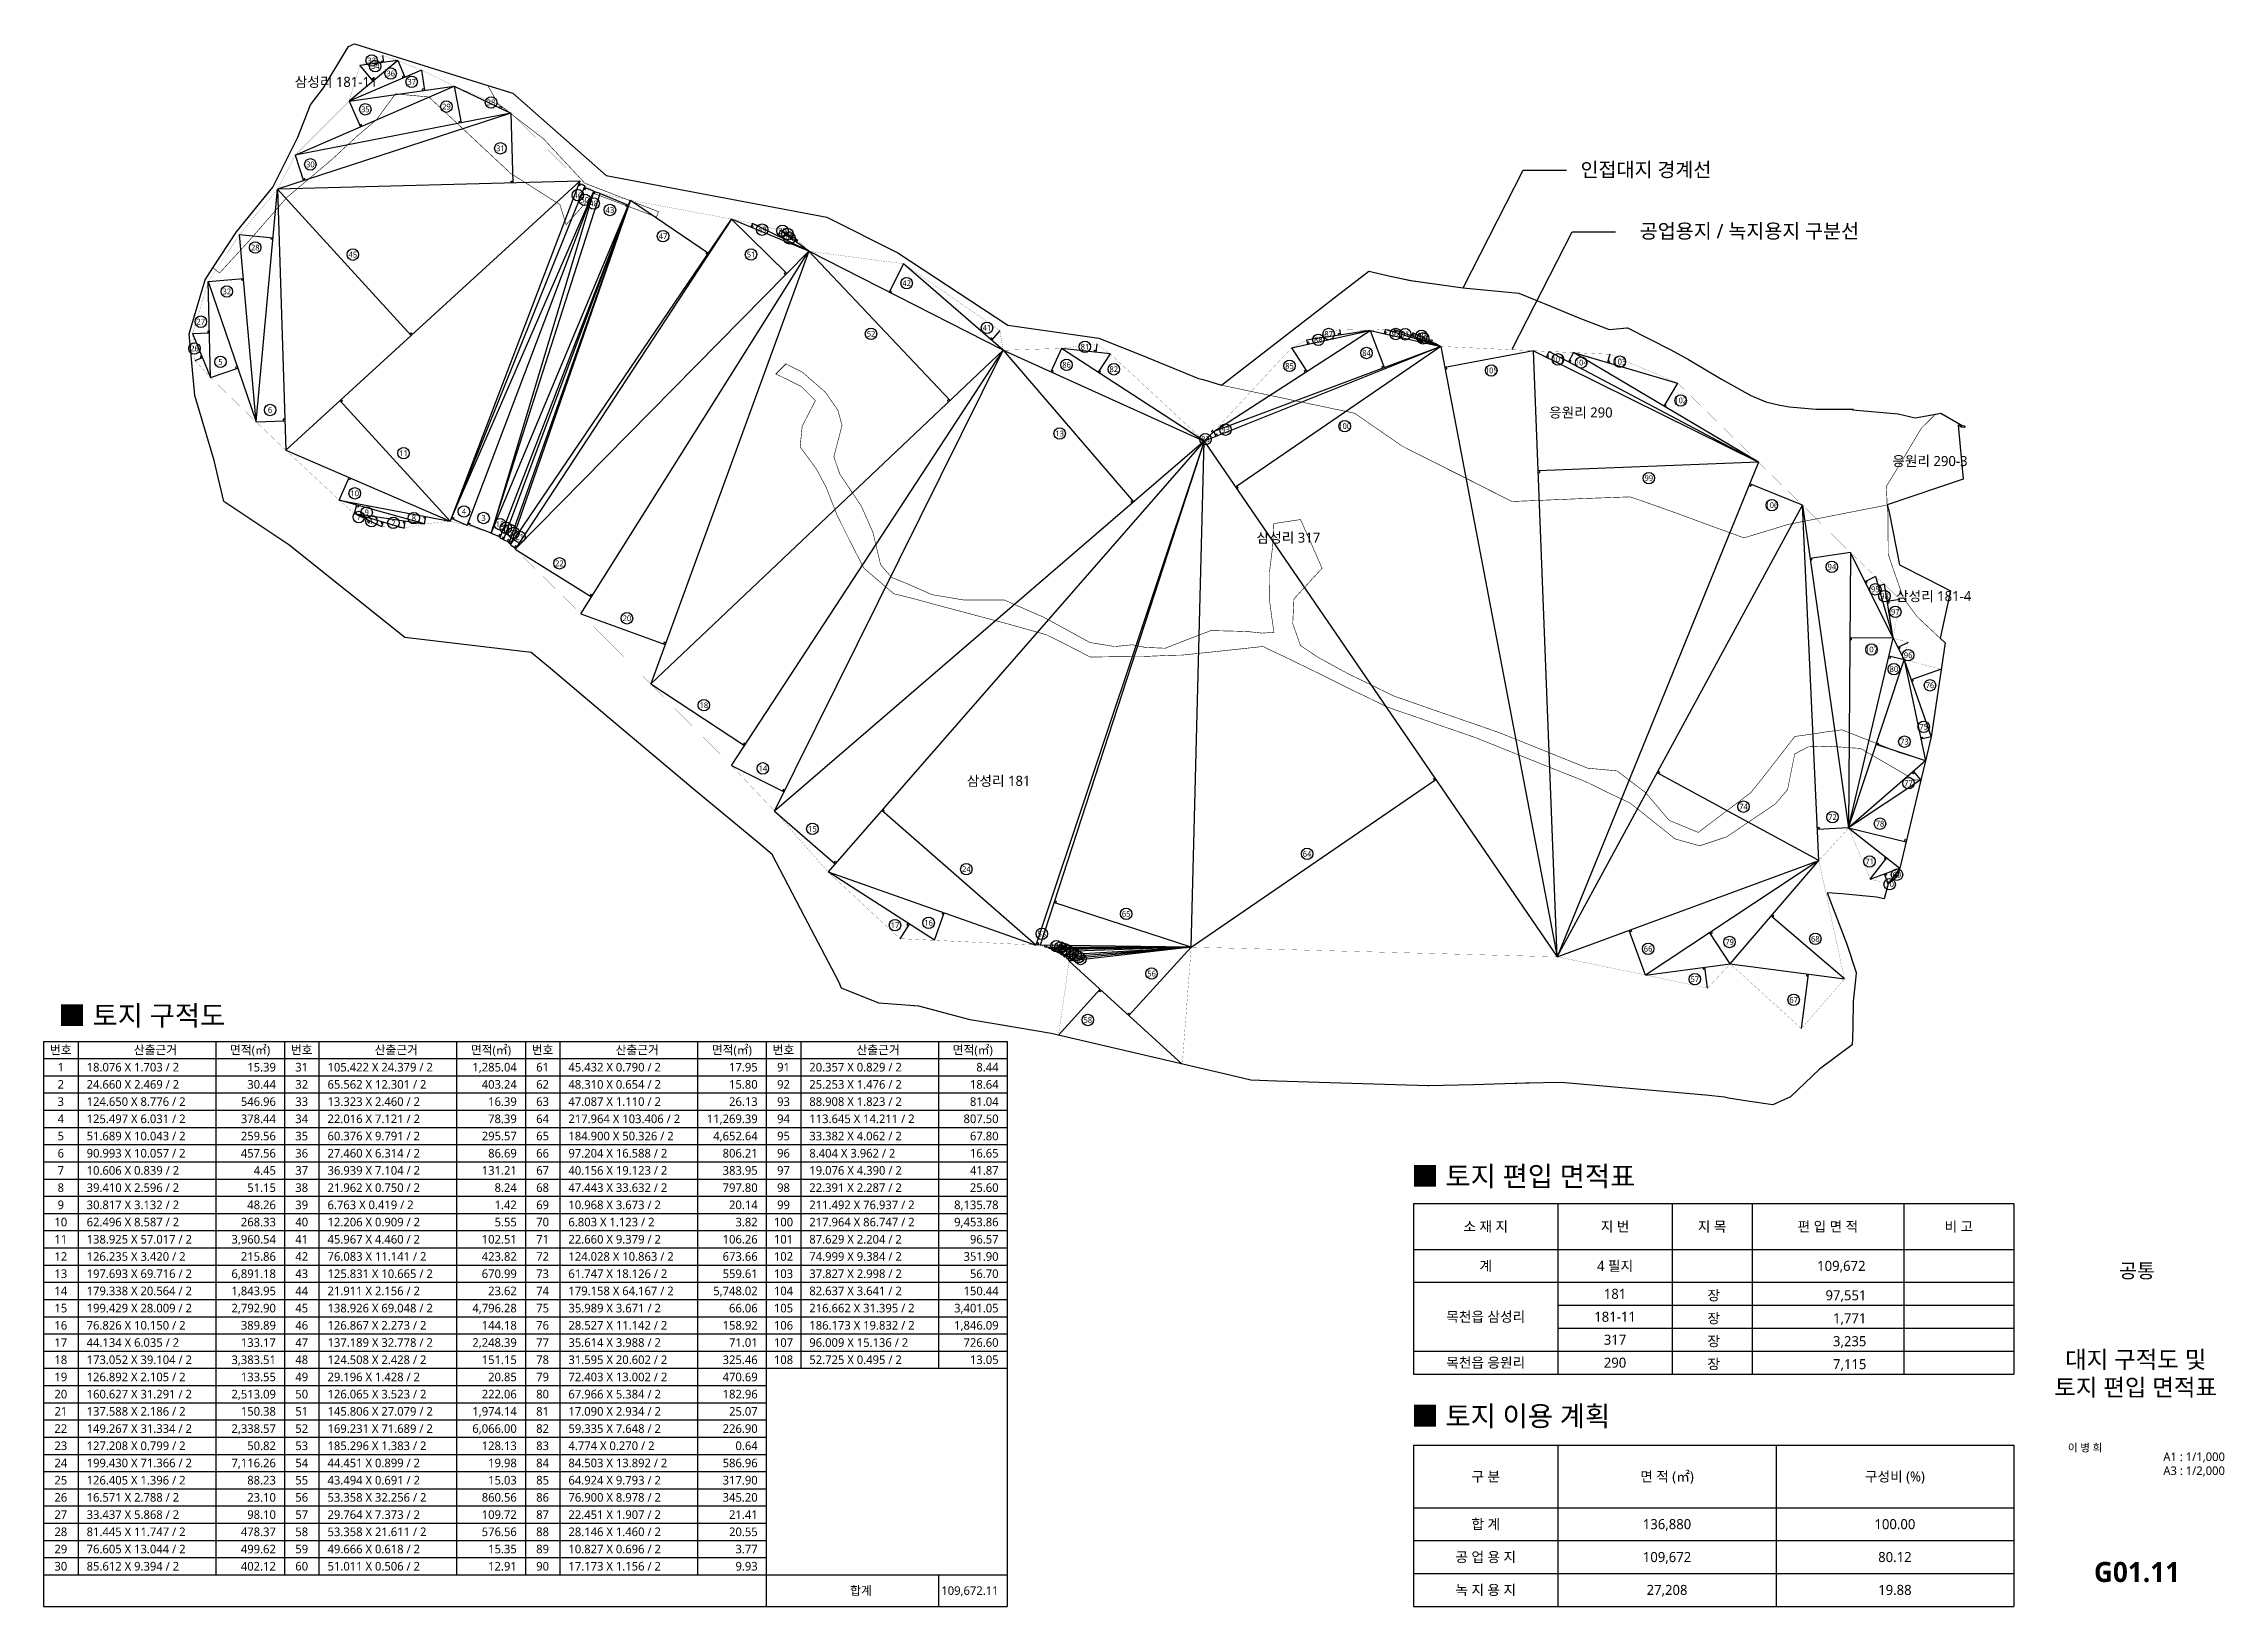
# Model space of a CAD drawing. Header units: millimetres. Extents: x 46500 to 806943, y 35288 to 580170.
import ezdxf
from ezdxf.enums import TextEntityAlignment as Align

# ---------------------------------------------------------------- set-up
doc = ezdxf.new("R2010")
doc.units = ezdxf.units.MM
doc.header["$LTSCALE"] = 1000
for name, color, linetype in [('AREA', 30, 'Continuous'), ('SYM-LEAD', 6, 'Continuous'), ('Symbol', 8, 'Continuous'), ('Table', 3, 'Continuous'), ('TEXT', 3, 'Continuous'), ('XR-SHEET$0$TITLE', 7, 'Continuous'), ('XR-SHEET$1$SHT', 5, 'Continuous'), ('XR-SHEET$1$TEXT', 3, 'Continuous')]:
    doc.layers.add(name, color=color, linetype=linetype)
doc.styles.add('XR-SHEET$0$굴림체(옥산)', font='GulimChe.ttf')
doc.styles.add('XR-SHEET$0$맑은고딕B', font='malgunbd.ttf')
doc.styles.add('XR-SHEET$1$맑은고딕B', font='malgunbd.ttf')
doc.styles.add('스타일1', font='malgun.ttf')
doc.styles.add('스타일2', font='malgunbd.ttf')

msp = doc.modelspace()

# ---------------------------------------------------------------- texts
at = {"layer": 'TEXT', "style": '스타일1'}
for s, height, p in [('33', 2000, (160903, 574284)), ('34', 2000, (162113, 572324)), ('36', 2000, (167532, 569761)), ('37', 2000, (174852, 566850)), ('35', 2000, (158678, 557249)), ('29', 2000, (186947, 558209)), ('38', 2000, (202525, 559660)), ('31', 2000, (205778, 543662)), ('30', 2000, (139522, 538062)), ('46', 2000, (232796, 527297)), ('50', 2000, (235195, 525688)), ('48', 2000, (238296, 524431)), ('43', 2000, (243981, 522166)), ('28', 2000, (120292, 509067)), ('47', 2000, (262501, 513049)), ('49', 2000, (297073, 515307)), ('39', 2000, (304155, 514911)), ('40', 2000, (305927, 513797)), ('44', 2000, (306592, 512298)), ('45', 2000, (154323, 506609)), ('51', 2000, (293176, 506654)), ('32', 2000, (110387, 493766)), ('42', 2000, (347437, 496634)), ('27', 2000, (101300, 483205)), ('52', 2000, (335028, 478998)), ('41', 2000, (375456, 481095)), ('87', 2000, (494586, 478912)), ('92', 2000, (517997, 478931)), ('91', 2000, (521271, 478830)), ('89', 2000, (526986, 478248)), ('26', 2000, (99088, 473880)), ('81', 2000, (409608, 474473)), ('88', 2000, (490991, 476916)), ('84', 2000, (507803, 472291)), ('90', 2000, (527558, 477420)), ('5', 2000, (108150, 469187)), ('86', 2000, (403211, 468181)), ('82', 2000, (419667, 466625)), ('85', 2000, (480934, 467804)), ('105', 2000, (551305, 466221)), ('101', 2000, (574550, 470074)), ('104', 2000, (582676, 468962)), ('103', 2000, (596114, 469290)), ('102', 2000, (617347, 455754)), ('6', 2000, (125476, 452440)), ('13', 2000, (400805, 444222)), ('83', 2000, (451628, 442234)), ('93', 2000, (458651, 445574)), ('100', 2000, (500201, 446782)), ('11', 2000, (172026, 437373)), ('99', 2000, (606228, 428685)), ('10', 2000, (154985, 423369)), ('106', 2000, (649125, 419240)), ('7', 2000, (156414, 415098)), ('9', 2000, (159162, 416718)), ('1', 2000, (160864, 413667)), ('2', 2000, (168469, 413052)), ('8', 2000, (175602, 414741)), ('4', 2000, (193072, 417013)), ('3', 2000, (199926, 414764)), ('12', 2000, (205653, 412585)), ('25', 2000, (207696, 411314)), ('19', 2000, (209219, 410581)), ('23', 2000, (210396, 409630)), ('21', 2000, (212468, 408194)), ('22', 2000, (226359, 398953)), ('94', 2000, (670064, 397750)), ('95', 2000, (685223, 389888)), ('98', 2000, (688419, 387531)), ('20', 2000, (249906, 379804)), ('97', 2000, (692197, 382066)), ('107', 2000, (683878, 368913)), ('96', 2000, (696653, 366943)), ('80', 2000, (691698, 362072)), ('76', 2000, (704279, 356435)), ('18', 2000, (276746, 349532)), ('75', 2000, (702081, 341972)), ('73', 2000, (695362, 336785)), ('14', 2000, (297302, 327463)), ('77', 2000, (696785, 322315)), ('74', 2000, (639271, 314135)), ('15', 2000, (314578, 306385)), ('72', 2000, (670293, 310452)), ('78', 2000, (686853, 308192)), ('64', 2000, (487072, 297673)), ('24', 2000, (368260, 292330)), ('71', 2000, (683219, 295011)), ('69', 2000, (692768, 290397)), ('70', 2000, (690229, 287070)), ('17', 2000, (343388, 272791)), ('16', 2000, (355102, 273637)), ('65', 2000, (423982, 276753)), ('53', 2000, (394560, 269799)), ('108', 2000, (399664, 265470)), ('79', 2000, (634400, 266950)), ('68', 2000, (664302, 268040)), ('60', 2000, (401019, 265006)), ('59', 2000, (402378, 264495)), ('62', 2000, (403600, 263936)), ('63', 2000, (405297, 263168)), ('61', 2000, (406322, 262375)), ('54', 2000, (407347, 261679)), ('55', 2000, (408045, 261031)), ('66', 2000, (606027, 264584)), ('56', 2000, (432857, 255927)), ('57', 2000, (622278, 253968)), ('67', 2000, (656735, 246750)), ('58', 2000, (410615, 239753)), ('번호', 3000, (52500, 229288)), ('산출근거', 3000, (85500, 229288)), ('면적(㎡)', 3000, (118500, 229288)), ('번호', 3000, (136500, 229288)), ('산출근거', 3000, (169500, 229288)), ('면적(㎡)', 3000, (202500, 229288)), ('번호', 3000, (220500, 229288)), ('산출근거', 3000, (253500, 229288)), ('면적(㎡)', 3000, (286500, 229288)), ('번호', 3000, (304500, 229288)), ('산출근거', 3000, (337500, 229288)), ('면적(㎡)', 3000, (370500, 229288)), ('1', 3000, (52500, 223288)), ('31', 3000, (136500, 223288)), ('61', 3000, (220500, 223288)), ('91', 3000, (304500, 223288)), ('2', 3000, (52500, 217288)), ('32', 3000, (136500, 217288)), ('62', 3000, (220500, 217288)), ('92', 3000, (304500, 217288)), ('4', 3000, (52500, 205288)), ('3', 3000, (52500, 211288)), ('33', 3000, (136500, 211288)), ('34', 3000, (136500, 205288)), ('63', 3000, (220500, 211288)), ('64', 3000, (220500, 205288)), ('93', 3000, (304500, 211288)), ('94', 3000, (304500, 205288)), ('5', 3000, (52500, 199288)), ('35', 3000, (136500, 199288)), ('65', 3000, (220500, 199288)), ('95', 3000, (304500, 199288)), ('6', 3000, (52500, 193288)), ('36', 3000, (136500, 193288)), ('66', 3000, (220500, 193288)), ('96', 3000, (304500, 193288)), ('7', 3000, (52500, 187288)), ('8', 3000, (52500, 181288)), ('37', 3000, (136500, 187288)), ('38', 3000, (136500, 181288)), ('67', 3000, (220500, 187288)), ('68', 3000, (220500, 181288)), ('97', 3000, (304500, 187288)), ('98', 3000, (304500, 181288)), ('9', 3000, (52500, 175288)), ('39', 3000, (136500, 175288)), ('69', 3000, (220500, 175288)), ('99', 3000, (304500, 175288)), ('10', 3000, (52500, 169288)), ('40', 3000, (136500, 169288)), ('70', 3000, (220500, 169288)), ('100', 3000, (304500, 169288)), ('11', 3000, (52500, 163288)), ('41', 3000, (136500, 163288)), ('71', 3000, (220500, 163288)), ('101', 3000, (304500, 163288)), ('12', 3000, (52500, 157288)), ('13', 3000, (52500, 151288)), ('42', 3000, (136500, 157288)), ('43', 3000, (136500, 151288)), ('72', 3000, (220500, 157288)), ('73', 3000, (220500, 151288)), ('102', 3000, (304500, 157288)), ('103', 3000, (304500, 151288)), ('공통', 5000, (776500, 152288)), ('14', 3000, (52500, 145288)), ('44', 3000, (136500, 145288)), ('74', 3000, (220500, 145288)), ('104', 3000, (304500, 145288)), ('15', 3000, (52500, 139288)), ('45', 3000, (136500, 139288)), ('75', 3000, (220500, 139288)), ('105', 3000, (304500, 139288)), ('16', 3000, (52500, 133288)), ('46', 3000, (136500, 133288)), ('76', 3000, (220500, 133288)), ('106', 3000, (304500, 133288)), ('17', 3000, (52500, 127288)), ('18', 3000, (52500, 121288)), ('47', 3000, (136500, 127288)), ('48', 3000, (136500, 121288)), ('77', 3000, (220500, 127288)), ('78', 3000, (220500, 121288)), ('107', 3000, (304500, 127288)), ('108', 3000, (304500, 121288)), ('19', 3000, (52500, 115288)), ('49', 3000, (136500, 115288)), ('79', 3000, (220500, 115288)), ('20', 3000, (52500, 109288)), ('50', 3000, (136500, 109288)), ('80', 3000, (220500, 109288)), ('21', 3000, (52500, 103288)), ('51', 3000, (136500, 103288)), ('81', 3000, (220500, 103288)), ('22', 3000, (52500, 97288)), ('23', 3000, (52500, 91288)), ('52', 3000, (136500, 97288)), ('53', 3000, (136500, 91288)), ('82', 3000, (220500, 97288)), ('83', 3000, (220500, 91288)), ('24', 3000, (52500, 85288)), ('54', 3000, (136500, 85288)), ('84', 3000, (220500, 85288)), ('25', 3000, (52500, 79288)), ('55', 3000, (136500, 79288)), ('85', 3000, (220500, 79288)), ('26', 3000, (52500, 73288)), ('27', 3000, (52500, 67288)), ('56', 3000, (136500, 73288)), ('57', 3000, (136500, 67288)), ('86', 3000, (220500, 73288)), ('87', 3000, (220500, 67288)), ('28', 3000, (52500, 61288)), ('58', 3000, (136500, 61288)), ('88', 3000, (220500, 61288)), ('29', 3000, (52500, 55288)), ('59', 3000, (136500, 55288)), ('89', 3000, (220500, 55288)), ('30', 3000, (52500, 49288)), ('60', 3000, (136500, 49288)), ('90', 3000, (220500, 49288)), ('합계', 3000, (331500, 40788))]:
    msp.add_text(s, height=height, dxfattribs=at).set_placement(p, align=Align.MIDDLE_CENTER)
at = {"layer": 'TEXT', "color": 3, "style": '스타일1'}
for s, height, p in [('삼성리 181-11', 3500, (148484, 566832)), ('인접대지 경계선', 5000, (605241, 536227)), ('공업용지 / 녹지용지 구분선', 5000, (641326, 514810)), ('응원리 290', 3500, (582536, 451563)), ('응원리 290-3', 3500, (704263, 434628)), ('삼성리 317', 3500, (480555, 407917)), ('삼성리 181-4', 3500, (705543, 387525)), ('삼성리 181', 3500, (379522, 323124)), ('소 재 지', 3500, (549375, 167744)), ('지 번', 3500, (594467, 167744)), ('지 목', 3500, (628295, 167744)), ('편 입 면 적', 3500, (668694, 167744)), ('비 고', 3500, (714330, 167744)), ('계', 3500, (549375, 154009)), ('4 필지', 3500, (594467, 154009)), ('109,672', 3500, (673374, 154009)), ('181', 3500, (594467, 144266)), ('목천읍 삼성리', 3500, (549375, 136275)), ('181-11', 3500, (594467, 136266)), ('317', 3500, (594467, 128266)), ('목천읍 응원리', 3500, (549375, 120275)), ('290', 3500, (594467, 120266)), ('구 분', 3500, (549375, 80569)), ('면 적 (㎡)', 3500, (612588, 80569)), ('구성비 (%%%)', 3500, (692052, 80569)), ('합 계', 3500, (549375, 63961)), ('136,880', 3500, (612588, 63961)), ('100.00', 3500, (692052, 63961)), ('공 업 용 지', 3500, (549375, 52492)), ('109,672', 3500, (612588, 52492)), ('80.12', 3500, (692052, 52492)), ('녹 지 용 지', 3500, (549375, 41023)), ('27,208', 3500, (612588, 41023)), ('19.88', 3500, (692052, 41023))]:
    msp.add_text(s, height=height, dxfattribs=at).set_placement(p, align=Align.MIDDLE_CENTER)
at = {"layer": 'TEXT', "style": '스타일2'}
for s, p in [('■ 토지 구적도', (51642, 237795)), ('■ 토지 편입 면적표', (523387, 181763)), ('■ 토지 이용 계획', (523387, 98134))]:
    msp.add_text(s, height=7000, dxfattribs=at).set_placement(p)
at = {"layer": 'TEXT', "style": '스타일1'}
for s, p in [('18.076 X 1.703 / 2', (61500, 223288)), ('105.422 X 24.379 / 2', (145500, 223288)), ('45.432 X 0.790 / 2', (229500, 223288)), ('20.357 X 0.829 / 2', (313500, 223288)), ('24.660 X 2.469 / 2', (61500, 217288)), ('65.562 X 12.301 / 2', (145500, 217288)), ('48.310 X 0.654 / 2', (229500, 217288)), ('25.253 X 1.476 / 2', (313500, 217288)), ('124.650 X 8.776 / 2', (61500, 211288)), ('125.497 X 6.031 / 2', (61500, 205288)), ('22.016 X 7.121 / 2', (145500, 205288)), ('13.323 X 2.460 / 2', (145500, 211288)), ('47.087 X 1.110 / 2', (229500, 211288)), ('217.964 X 103.406 / 2', (229500, 205288)), ('88.908 X 1.823 / 2', (313500, 211288)), ('113.645 X 14.211 / 2', (313500, 205288)), ('51.689 X 10.043 / 2', (61500, 199288)), ('60.376 X 9.791 / 2', (145500, 199288)), ('184.900 X 50.326 / 2', (229500, 199288)), ('33.382 X 4.062 / 2', (313500, 199288)), ('90.993 X 10.057 / 2', (61500, 193288)), ('27.460 X 6.314 / 2', (145500, 193288)), ('97.204 X 16.588 / 2', (229500, 193288)), ('8.404 X 3.962 / 2', (313500, 193288)), ('39.410 X 2.596 / 2', (61500, 181288)), ('10.606 X 0.839 / 2', (61500, 187288)), ('36.939 X 7.104 / 2', (145500, 187288)), ('21.962 X 0.750 / 2', (145500, 181288)), ('40.156 X 19.123 / 2', (229500, 187288)), ('47.443 X 33.632 / 2', (229500, 181288)), ('22.391 X 2.287 / 2', (313500, 181288)), ('19.076 X 4.390 / 2', (313500, 187288)), ('30.817 X 3.132 / 2', (61500, 175288)), ('6.763 X 0.419 / 2', (145500, 175288)), ('10.968 X 3.673 / 2', (229500, 175288)), ('211.492 X 76.937 / 2', (313500, 175288)), ('62.496 X 8.587 / 2', (61500, 169288)), ('12.206 X 0.909 / 2', (145500, 169288)), ('6.803 X 1.123 / 2', (229500, 169288)), ('217.964 X 86.747 / 2', (313500, 169288)), ('138.925 X 57.017 / 2', (61500, 163288)), ('45.967 X 4.460 / 2', (145500, 163288)), ('22.660 X 9.379 / 2', (229500, 163288)), ('87.629 X 2.204 / 2', (313500, 163288)), ('126.235 X 3.420 / 2', (61500, 157288)), ('197.693 X 69.716 / 2', (61500, 151288)), ('76.083 X 11.141 / 2', (145500, 157288)), ('125.831 X 10.665 / 2', (145500, 151288)), ('61.747 X 18.126 / 2', (229500, 151288)), ('124.028 X 10.863 / 2', (229500, 157288)), ('74.999 X 9.384 / 2', (313500, 157288)), ('37.827 X 2.998 / 2', (313500, 151288)), ('179.338 X 20.564 / 2', (61500, 145288)), ('21.911 X 2.156 / 2', (145500, 145288)), ('179.158 X 64.167 / 2', (229500, 145288)), ('82.637 X 3.641 / 2', (313500, 145288)), ('199.429 X 28.009 / 2', (61500, 139288)), ('138.926 X 69.048 / 2', (145500, 139288)), ('35.989 X 3.671 / 2', (229500, 139288)), ('216.662 X 31.395 / 2', (313500, 139288)), ('76.826 X 10.150 / 2', (61500, 133288)), ('126.867 X 2.273 / 2', (145500, 133288)), ('28.527 X 11.142 / 2', (229500, 133288)), ('186.173 X 19.832 / 2', (313500, 133288)), ('44.134 X 6.035 / 2', (61500, 127288)), ('173.052 X 39.104 / 2', (61500, 121288)), ('137.189 X 32.778 / 2', (145500, 127288)), ('124.508 X 2.428 / 2', (145500, 121288)), ('35.614 X 3.988 / 2', (229500, 127288)), ('31.595 X 20.602 / 2', (229500, 121288)), ('96.009 X 15.136 / 2', (313500, 127288)), ('52.725 X 0.495 / 2', (313500, 121288)), ('126.892 X 2.105 / 2', (61500, 115288)), ('29.196 X 1.428 / 2', (145500, 115288)), ('72.403 X 13.002 / 2', (229500, 115288)), ('160.627 X 31.291 / 2', (61500, 109288)), ('126.065 X 3.523 / 2', (145500, 109288)), ('67.966 X 5.384 / 2', (229500, 109288)), ('137.588 X 2.186 / 2', (61500, 103288)), ('145.806 X 27.079 / 2', (145500, 103288)), ('17.090 X 2.934 / 2', (229500, 103288)), ('149.267 X 31.334 / 2', (61500, 97288)), ('127.208 X 0.799 / 2', (61500, 91288)), ('169.231 X 71.689 / 2', (145500, 97288)), ('185.296 X 1.383 / 2', (145500, 91288)), ('4.774 X 0.270 / 2', (229500, 91288)), ('59.335 X 7.648 / 2', (229500, 97288)), ('199.430 X 71.366 / 2', (61500, 85288)), ('44.451 X 0.899 / 2', (145500, 85288)), ('84.503 X 13.892 / 2', (229500, 85288)), ('126.405 X 1.396 / 2', (61500, 79288)), ('43.494 X 0.691 / 2', (145500, 79288)), ('64.924 X 9.793 / 2', (229500, 79288)), ('33.437 X 5.868 / 2', (61500, 67288)), ('16.571 X 2.788 / 2', (61500, 73288)), ('29.764 X 7.373 / 2', (145500, 67288)), ('53.358 X 32.256 / 2', (145500, 73288)), ('76.900 X 8.978 / 2', (229500, 73288)), ('22.451 X 1.907 / 2', (229500, 67288)), ('81.445 X 11.747 / 2', (61500, 61288)), ('53.358 X 21.611 / 2', (145500, 61288)), ('28.146 X 1.460 / 2', (229500, 61288)), ('76.605 X 13.044 / 2', (61500, 55288)), ('49.666 X 0.618 / 2', (145500, 55288)), ('10.827 X 0.696 / 2', (229500, 55288)), ('85.612 X 9.394 / 2', (61500, 49288)), ('51.011 X 0.506 / 2', (145500, 49288)), ('17.173 X 1.156 / 2', (229500, 49288))]:
    msp.add_text(s, height=3000, dxfattribs=at).set_placement(p, align=Align.MIDDLE_LEFT)
for s, p in [('15.39', (127500, 223288)), ('1,285.04', (211500, 223288)), ('17.95', (295500, 223288)), ('8.44', (379500, 223288)), ('30.44', (127500, 217288)), ('403.24', (211500, 217288)), ('15.80', (295500, 217288)), ('18.64', (379500, 217288)), ('378.44', (127500, 205288)), ('546.96', (127500, 211288)), ('78.39', (211500, 205288)), ('16.39', (211500, 211288)), ('11,269.39', (295500, 205288)), ('26.13', (295500, 211288)), ('807.50', (379500, 205288)), ('81.04', (379500, 211288)), ('259.56', (127500, 199288)), ('295.57', (211500, 199288)), ('4,652.64', (295500, 199288)), ('67.80', (379500, 199288)), ('457.56', (127500, 193288)), ('86.69', (211500, 193288)), ('806.21', (295500, 193288)), ('16.65', (379500, 193288)), ('51.15', (127500, 181288)), ('4.45', (127500, 187288)), ('131.21', (211500, 187288)), ('8.24', (211500, 181288)), ('797.80', (295500, 181288)), ('383.95', (295500, 187288)), ('41.87', (379500, 187288)), ('25.60', (379500, 181288)), ('48.26', (127500, 175288)), ('1.42', (211500, 175288)), ('20.14', (295500, 175288)), ('8,135.78', (379500, 175288)), ('268.33', (127500, 169288)), ('5.55', (211500, 169288)), ('3.82', (295500, 169288)), ('9,453.86', (379500, 169288)), ('3,960.54', (127500, 163288)), ('102.51', (211500, 163288)), ('106.26', (295500, 163288)), ('96.57', (379500, 163288)), ('6,891.18', (127500, 151288)), ('215.86', (127500, 157288)), ('423.82', (211500, 157288)), ('670.99', (211500, 151288)), ('673.66', (295500, 157288)), ('559.61', (295500, 151288)), ('351.90', (379500, 157288)), ('56.70', (379500, 151288)), ('1,843.95', (127500, 145288)), ('23.62', (211500, 145288)), ('5,748.02', (295500, 145288)), ('150.44', (379500, 145288)), ('2,792.90', (127500, 139288)), ('4,796.28', (211500, 139288)), ('66.06', (295500, 139288)), ('3,401.05', (379500, 139288)), ('389.89', (127500, 133288)), ('144.18', (211500, 133288)), ('158.92', (295500, 133288)), ('1,846.09', (379500, 133288)), ('3,383.51', (127500, 121288)), ('133.17', (127500, 127288)), ('2,248.39', (211500, 127288)), ('151.15', (211500, 121288)), ('325.46', (295500, 121288)), ('71.01', (295500, 127288)), ('726.60', (379500, 127288)), ('13.05', (379500, 121288)), ('133.55', (127500, 115288)), ('20.85', (211500, 115288)), ('470.69', (295500, 115288)), ('2,513.09', (127500, 109288)), ('222.06', (211500, 109288)), ('182.96', (295500, 109288)), ('150.38', (127500, 103288)), ('1,974.14', (211500, 103288)), ('25.07', (295500, 103288)), ('2,338.57', (127500, 97288)), ('50.82', (127500, 91288)), ('6,066.00', (211500, 97288)), ('128.13', (211500, 91288)), ('226.90', (295500, 97288)), ('0.64', (295500, 91288)), ('7,116.26', (127500, 85288)), ('19.98', (211500, 85288)), ('586.96', (295500, 85288)), ('88.23', (127500, 79288)), ('15.03', (211500, 79288)), ('317.90', (295500, 79288)), ('23.10', (127500, 73288)), ('98.10', (127500, 67288)), ('860.56', (211500, 73288)), ('109.72', (211500, 67288)), ('345.20', (295500, 73288)), ('21.41', (295500, 67288)), ('478.37', (127500, 61288)), ('576.56', (211500, 61288)), ('20.55', (295500, 61288)), ('499.62', (127500, 55288)), ('15.35', (211500, 55288)), ('3.77', (295500, 55288)), ('402.12', (127500, 49288)), ('12.91', (211500, 49288)), ('9.93', (295500, 49288)), ('109,672.11', (379500, 40788))]:
    msp.add_text(s, height=3000, dxfattribs=at).set_placement(p, align=Align.MIDDLE_RIGHT)
at = {"layer": 'TEXT', "color": 3, "style": '스타일1'}
for p in [(626679, 142007), (626679, 134007), (626679, 126007), (626679, 118007)]:
    msp.add_text('장', height=3500, dxfattribs=at).set_placement(p)
for s, p in [('97,551', (682114, 142007)), ('1,771', (682114, 134007)), ('3,235', (682114, 126007)), ('7,115', (682114, 118007))]:
    msp.add_text(s, height=3500, dxfattribs=at).set_placement(p, align=Align.RIGHT)

# ---------------------------------------------------------------- blocks, each defined once
blk = doc.blocks.new('2')
at = {"layer": 'AREA', "color": 1, "linetype": 'Continuous', "const_width": 200}
for points in [[(-554307, 224314), (-563077, 209960), (-567549, 203978), (-571949, 192711), (-580663, 175354), (-593413, 159676), (-601615, 147167), (-599252, 145397), (-589045, 156526), (-575889, 171662), (-560309, 184762), (-550886, 193482), (-544571, 198788), (-537954, 207843), (-526272, 206745), (-497787, 180116), (-480589, 169218), (-478432, 162213), (-468732, 173100), (-446939, 164908), (-446221, 166770), (-471943, 176693), (-486248, 192100), (-502139, 204355), (-505741, 210752), (-552278, 225250), (-554307, 224314)], [(-54106, -21530), (-60759, -30104), (-65343, -35822), (-83658, -49666), (-93813, -45453), (-102059, -35741), (-112021, -28204), (-122194, -27277), (-137266, -21203), (-153113, -14853), (-173845, -7672), (-189797, -2111), (-205789, 5681), (-210390, 8184), (-216229, 11370), (-222365, 15514), (-225058, 23136), (-224640, 31740), (-214834, 42428), (-218883, 51686), (-222347, 59413), (-231663, 58010), (-231974, 51314), (-232137, 49469), (-233146, 41276), (-233207, 31735), (-232412, 25679), (-231619, 20122), (-235525, 19806), (-240117, 20297), (-244326, 20481), (-253578, 20703), (-263085, 17075), (-269527, 14545), (-276473, 14848), (-281054, 15760), (-287155, 15138), (-295743, 16547), (-311919, 25371), (-316626, 27414), (-325604, 31358), (-339526, 31328), (-350917, 33244), (-354220, 34726), (-359944, 37227), (-364939, 39242), (-368761, 43646), (-371454, 54980), (-375435, 63999), (-381421, 72935), (-383007, 75278), (-385068, 81313), (-382217, 92249), (-383658, 97525), (-385496, 100174), (-387885, 103665), (-390085, 105611), (-395966, 110729), (-401796, 113707), (-405360, 110239), (-396401, 105809), (-391506, 100885), (-396130, 91924), (-396823, 84736), (-391195, 77091), (-387794, 70725), (-383804, 60616), (-379591, 52181), (-374643, 42510), (-366951, 35897), (-364183, 33563), (-356532, 31638), (-347169, 29088), (-339283, 26995), (-324724, 23116), (-320006, 21791), (-311045, 19279), (-306048, 16821), (-299548, 13499), (-295757, 11510), (-294281, 11494), (-285334, 11624), (-276735, 11685), (-267373, 12090), (-263783, 12146), (-252174, 13352), (-235321, 15169), (-233404, 14125), (-227589, 11427), (-218481, 6990), (-214381, 4984), (-210000, 2798), (-204274, -70), (-198523, -2805), (-192510, -5779), (-188515, -7230), (-182999, -9093), (-172502, -12762), (-161446, -16570), (-156860, -18407), (-133334, -27820), (-122887, -31969), (-114769, -35959), (-107426, -39419), (-91717, -51935), (-83163, -54345), (-73818, -51243), (-69551, -48376), (-60170, -42033), (-56744, -39709), (-52501, -34739), (-50568, -25065), (-50020, -22324), (-45286, -19838), (-38192, -19605), (-29436, -20242), (-27100, -20360), (-16123, -26755), (-8250, -31378), (-6032, -31406), (-4421, -24694), (-14244, -21624), (-15888, -20842), (-22480, -18257), (-33615, -13881), (-39116, -14627), (-43981, -15391), (-49976, -16209)], [(-5813, 91317), (-15365, 75374), (-18067, 70973), (-17767, 64553), (8695, 73505), (7026, 92332), (8176, 91615), (9286, 91502), (9186, 92085), (8430, 92163), (917, 96527), (-849, 96198), (-5813, 91317)], [(-17767, 64553), (-17461, 60993), (-17436, 47443), (-16408, 44299), (-12173, 32159), (-11329, 30980), (-7259, 25467), (693, 18021), (4292, 34540), (3879, 34788), (1360, 36112), (-11823, 42793), (-13429, 43571), (-17041, 62032), (-17767, 64553)], [(-49976, -16209), (-54106, -21530)], [(-50020, -22324), (-50568, -25065)], [(-6032, -31406), (-13418, -62177)]]:
    blk.add_lwpolyline(points, dxfattribs=at)
at = {"layer": 'AREA', "color": 1, "const_width": 200}
blk.add_lwpolyline([(-50020, -22324), (-45286, -19838), (-38192, -19605), (-29436, -20242), (-27100, -20360), (-16123, -26755), (-8250, -31378), (-6032, -31406), (-13418, -62177), (-14087, -64961), (-17401, -67578), (-18852, -72849), (-21449, -72235), (-33614, -71087), (-38641, -70697), (-31809, -88649), (-28562, -98493), (-28590, -98743), (-28830, -101056), (-29660, -108665), (-29796, -117460), (-29828, -121451), (-29999, -123786), (-41403, -132164), (-51505, -141906), (-57688, -144642), (-66431, -143395), (-73091, -142337), (-74485, -141968), (-81165, -141303), (-131505, -136817), (-143881, -137150), (-162074, -137644), (-177753, -138053), (-212078, -136924), (-230697, -136355), (-239675, -136080), (-248920, -133831), (-278336, -127012), (-309336, -119752), (-327065, -116798), (-337585, -114986), (-355436, -110294), (-369423, -109156), (-382367, -103993), (-383386, -101747), (-395302, -79028), (-406607, -57402), (-411248, -53471), (-433430, -35038), (-448130, -22716), (-463396, -9879), (-483932, 7439), (-490591, 13089), (-534717, 18338), (-575126, 50553), (-597795, 65715), (-601109, 80017), (-607909, 102705), (-609868, 124164), (-604332, 143022), (-601615, 147167), (-599252, 145397), (-589045, 156526), (-575889, 171662), (-560309, 184762), (-550886, 193482), (-544571, 198788), (-537954, 207843), (-526272, 206745), (-497787, 180116), (-480589, 169218), (-478432, 162213), (-468732, 173100), (-446939, 164908), (-446221, 166770), (-471943, 176693), (-486248, 192100), (-502139, 204355), (-505741, 210752), (-497045, 208043), (-464425, 179328), (-387510, 164812), (-362814, 152421), (-324392, 127155), (-292653, 122625), (-278074, 116809), (-257913, 108640), (-256295, 108291), (-249917, 106270), (-203461, 96474), (-186807, 84959), (-167003, 75040), (-148606, 65705), (-141716, 65991), (-123565, 66745), (-107437, 67331), (-103261, 65913), (-89833, 61139), (-81246, 57954), (-67692, 53032), (-52134, 57759), (-18157, 64413), (-17767, 64553), (-17461, 60993), (-17436, 47443), (-16408, 44299), (-12173, 32159), (-11329, 30980), (-7259, 25467), (693, 18021), (2427, 16388), (-2427, -16388), (-4421, -24694), (-14244, -21624), (-15888, -20842), (-22480, -18257), (-33615, -13881), (-39116, -14627), (-43981, -15391), (-49976, -16209), (-54106, -21530), (-60759, -30104), (-65343, -35822), (-83658, -49666), (-93813, -45453), (-102059, -35741), (-112021, -28204), (-122194, -27277), (-137266, -21203), (-153113, -14853), (-173845, -7672), (-189797, -2111), (-205789, 5681), (-210390, 8184), (-216229, 11370), (-222365, 15514), (-225058, 23136), (-224640, 31740), (-214834, 42428), (-218883, 51686), (-222347, 59413), (-231663, 58010), (-231974, 51314), (-232137, 49469), (-233146, 41276), (-233207, 31735), (-232412, 25679), (-231619, 20122), (-235525, 19806), (-240117, 20297), (-244326, 20481), (-253578, 20703), (-263085, 17075), (-269527, 14545), (-276473, 14848), (-281054, 15760), (-287155, 15138), (-295743, 16547), (-311919, 25371), (-316626, 27414), (-325604, 31358), (-339526, 31328), (-350917, 33244), (-354220, 34726), (-359944, 37227), (-364939, 39242), (-368761, 43646), (-371454, 54980), (-375435, 63999), (-381421, 72935), (-383007, 75278), (-385068, 81313), (-382217, 92249), (-383658, 97525), (-385496, 100174), (-387885, 103665), (-390085, 105611), (-395966, 110729), (-401685, 113650), (-405190, 110154), (-396401, 105809), (-391506, 100885), (-396130, 91924), (-396823, 84736), (-391195, 77091), (-387794, 70725), (-383804, 60616), (-379591, 52181), (-374643, 42510), (-366951, 35897), (-364183, 33563), (-356532, 31638), (-347169, 29088), (-339283, 26995), (-324724, 23116), (-320006, 21791), (-311045, 19279), (-306048, 16821), (-299548, 13499), (-295757, 11510), (-294281, 11494), (-285334, 11624), (-276735, 11685), (-267373, 12090), (-263783, 12146), (-252174, 13352), (-235321, 15169), (-233404, 14125), (-227589, 11427), (-218481, 6990), (-214381, 4984), (-210000, 2798), (-204274, -70), (-198523, -2805), (-192510, -5779), (-188515, -7230), (-182999, -9093), (-172502, -12762), (-161446, -16570), (-156860, -18407), (-133334, -27820), (-122887, -31969), (-114769, -35959), (-107426, -39419), (-91717, -51935), (-83163, -54345), (-73818, -51243), (-69551, -48376), (-60170, -42033), (-56744, -39709), (-52501, -34739), (-50568, -25065)], dxfattribs=at)
at = {"layer": 'AREA', "color": 1, "linetype": 'Continuous', "const_width": 200}
blk.add_lwpolyline([(-148606, 65705), (-123565, 66745), (-107437, 67331), (-103261, 65913), (-89833, 61139), (-81246, 57954), (-67692, 53032), (-52134, 57759), (-18157, 64413), (-17767, 64553), (-18067, 70973), (-15365, 75374), (-5813, 91317), (-849, 96198), (-7997, 94867), (-13891, 96293), (-29899, 97698), (-29655, 97948), (-30095, 97945), (-30100, 97941), (-42679, 97845), (-51861, 98663), (-55150, 99297), (-60075, 100489), (-65342, 102620), (-75579, 108362), (-87040, 115221), (-93242, 118625), (-108336, 126308), (-114737, 125657), (-125280, 129734), (-134826, 133740), (-146270, 138374), (-165606, 140218), (-183960, 142816), (-191517, 144416), (-198495, 146048), (-211694, 135898), (-214378, 133834), (-249917, 106270), (-203461, 96474), (-186807, 84959)], close=True, dxfattribs=at)
blk = doc.blocks.new('XR-SHEET$0$TITLE')
at = {"layer": 'XR-SHEET$0$TITLE', "true_color": 0x000000, "style": 'XR-SHEET$0$굴림체(옥산)'}
for tag, height, p in [('동명칭', 6, (776.77, -457.26)), ('SCALE-A1', 3, (797.5, -522)), ('SCALE-A3', 3, (797.5, -527)), ('DATA', 3, (797.5, -540))]:
    blk.add_attdef(tag, text='', height=height, dxfattribs=at).set_placement(p, align=Align.MIDDLE)
for tag, height, p in [('TITLE1', 6, (776.5, -479.4)), ('TITLE4', 6, (776.5, -484.39)), ('TITLE2', 6, (776.5, -489)), ('TITLE5', 6, (776.5, -493.99)), ('TITLE3', 6, (776.5, -498.7)), ('NAME-1', 3, (760.16, -517.5)), ('NAME-2', 3, (760.16, -526.5)), ('A0.00', 7, (776.5, -561))]:
    blk.add_attdef(tag, text='', height=height, dxfattribs=at).set_placement(p, align=Align.MIDDLE_CENTER)

# ---------------------------------------------------------------- linework, layer by layer
at = {"color": 1}
msp.add_lwpolyline([(152824, 579126), (154853, 580063), (201390, 565565), (210086, 562855), (242706, 534140), (319621, 519625), (344317, 507233), (382739, 481968), (414478, 477437), (429057, 471621), (449218, 463452), (450836, 463103), (457214, 461082), (492753, 488646), (495437, 490710), (508636, 500861), (515614, 499228), (523171, 497629), (541525, 495030), (560861, 493186), (572305, 488552), (581851, 484547), (592394, 480469), (598795, 481121), (613889, 473438), (620091, 470033), (631552, 463174), (641789, 457433), (647056, 455301), (651981, 454109), (655270, 453475), (664452, 452658), (677031, 452753), (677036, 452758), (677477, 452761), (677232, 452510), (693240, 451106), (699134, 449679), (706282, 451011), (708048, 451340), (715561, 446975), (716317, 446897), (716417, 446315), (715308, 446428), (714157, 447145), (715826, 428317), (689364, 419366), (690090, 416845), (693702, 398383), (695308, 397605), (708492, 390925), (711010, 389601), (711423, 389353), (707824, 372833), (709559, 371201), (704704, 338424), (702710, 330119), (701099, 323406), (693713, 292636), (693044, 289852), (689730, 287235), (688279, 281963), (685682, 282577), (673517, 283725), (668490, 284115), (675322, 266163), (678569, 256320), (678541, 256070), (678301, 253757), (677471, 246147), (677335, 237352), (677303, 233361), (677132, 231026), (665728, 222648), (655626, 212906), (649443, 210170), (640700, 211418), (634040, 212475), (632646, 212844), (625966, 213510), (575626, 217995), (563250, 217663), (545057, 217168), (529378, 216759), (495053, 217888), (476434, 218457), (467456, 218733), (458211, 220981), (428795, 227801), (397795, 235060), (380066, 238014), (369546, 239826), (351695, 244518), (337708, 245656), (324764, 250820), (323745, 253065), (311829, 275784), (300524, 297410), (295883, 301342), (273701, 319775), (259001, 332096), (243735, 344934), (223199, 362252), (216540, 367902), (172414, 373150), (132005, 405365), (109336, 420527), (106022, 434829), (99222, 457518), (97263, 478976), (102799, 497834), (105516, 501979), (113718, 514489), (126468, 530167), (135182, 547523), (139582, 558791), (144054, 564773)], close=True, dxfattribs=at)
at = {"color": 3, "const_width": 50}
msp.add_lwpolyline([(403394, 260923), (402353, 261744), (401319, 262474), (399608, 263525), (398381, 264154), (397018, 264761), (395661, 265270), (393950, 265786), (392514, 265853), (357191, 267521), (345126, 268091), (320045, 291351), (301396, 312579), (286313, 328449), (258196, 356893), (233838, 381413), (210966, 403906), (209362, 405446), (208703, 405984), (207740, 406563), (206888, 407164), (205641, 407813), (202616, 409471), (194244, 412143), (188318, 413640), (179289, 412717), (172249, 411252), (164469, 411736), (159847, 413002), (154888, 416287), (149610, 421014), (130951, 438433), (120577, 448282), (104686, 463781), (99299, 469649), (98460, 479138), (103908, 497210), (114811, 513590), (128067, 529381), (134261, 541285), (153057, 560142), (156761, 572498), (164708, 576025), (169970, 574236), (178308, 570933), (189624, 565376), (206299, 558282), (209449, 555954), (233450, 532211), (235281, 530631), (238319, 528743), (240606, 527915), (251179, 525555), (286338, 519005), (293655, 517504), (303486, 515040), (307761, 513167), (309412, 511782), (313289, 507778), (346401, 503413), (379937, 480152), (381085, 473243), (401412, 473918), (413747, 475485), (418395, 472010), (451177, 441607), (454400, 445120), (454598, 444937), (481633, 474088), (486928, 476760), (498393, 480467), (509111, 480199), (514261, 480539), (517567, 480396), (523989, 479316), (530737, 476814), (533729, 474588), (565975, 473091), (571454, 472837), (579991, 472441), (592695, 471851), (616298, 461830), (644508, 434201), (659818, 419207), (676531, 402715), (685249, 394374), (688406, 391691), (693720, 386367), (691472, 372863), (696633, 371407), (695235, 365349), (708206, 362058), (704708, 338441), (702717, 330149), (701109, 323447), (693734, 292724), (693067, 289945), (689674, 287266), (683473, 288852), (675903, 306707), (665557, 295310), (674452, 254049), (659445, 236746), (634644, 259321), (626726, 250837), (605135, 255420), (574324, 261764), (446672, 265161), (443556, 224379), (400383, 234454), (404097, 260297)], close=True, dxfattribs=at)
at = {"layer": 'AREA'}
for p, q in [((169970, 574236), (153057, 560142)), ((178308, 570933), (153057, 560142)), ((169970, 574236), (156761, 572498)), ((134261, 541285), (189624, 565376)), ((153057, 560142), (189624, 565376)), ((189624, 565376), (209449, 555954)), ((209449, 555954), (128067, 529381)), ((209449, 555954), (134261, 541285)), ((120577, 448282), (128067, 529381)), ((233450, 532211), (128067, 529381)), ((128067, 529381), (130951, 438433)), ((130951, 438433), (233450, 532211)), ((233450, 532211), (188318, 413640)), ((235281, 530631), (188318, 413640)), ((188318, 413640), (238319, 528743)), ((194244, 412143), (238319, 528743)), ((238319, 528743), (202616, 409471)), ((202616, 409471), (240606, 527915)), ((202616, 409471), (251179, 525555)), ((251179, 525555), (205641, 407813)), ((206888, 407164), (251179, 525555)), ((251179, 525555), (208703, 405984)), ((251179, 525555), (209362, 405446)), ((209362, 405446), (286338, 519005)), ((286338, 519005), (210966, 403906)), ((313289, 507778), (286338, 519005)), ((313289, 507778), (293655, 517504)), ((120577, 448282), (114811, 513590)), ((313289, 507778), (303486, 515040)), ((309412, 511782), (303486, 515040)), ((210966, 403906), (313289, 507778)), ((233838, 381413), (313289, 507778)), ((313289, 507778), (258196, 356893)), ((381085, 473243), (313289, 507778)), ((381085, 473243), (346401, 503413)), ((103908, 497210), (120577, 448282)), ((104686, 463781), (103908, 497210)), ((98460, 479138), (104686, 463781)), ((454598, 444937), (509111, 480199)), ((481633, 474088), (509111, 480199)), ((509111, 480199), (486928, 476760)), ((509111, 480199), (533729, 474588)), ((533729, 474588), (514261, 480539)), ((533729, 474588), (517567, 480396)), ((533729, 474588), (523989, 479316)), ((258196, 356893), (381085, 473243)), ((286313, 328449), (381085, 473243)), ((301396, 312579), (381085, 473243)), ((381085, 473243), (451177, 441607)), ((451177, 441607), (401412, 473918)), ((418395, 472010), (401412, 473918)), ((533729, 474588), (451177, 441607)), ((533729, 474588), (454598, 444937)), ((533729, 474588), (574324, 261764)), ((574324, 261764), (565975, 473091)), ((565975, 473091), (644508, 434201)), ((571454, 472837), (644508, 434201)), ((644508, 434201), (579991, 472441)), ((579991, 472441), (616298, 461830)), ((451177, 441607), (301396, 312579)), ((451177, 441607), (320045, 291351)), ((451177, 441607), (392514, 265853)), ((451177, 441607), (393950, 265786)), ((446672, 265161), (451177, 441607)), ((454598, 444937), (451177, 441607)), ((451177, 441607), (574324, 261764)), ((130951, 438433), (188318, 413640)), ((644508, 434201), (574324, 261764)), ((149610, 421014), (188318, 413640)), ((179289, 412717), (149610, 421014)), ((574324, 261764), (659818, 419207)), ((659818, 419207), (675903, 306707)), ((665557, 295310), (659818, 419207)), ((154888, 416287), (179289, 412717)), ((164469, 411736), (154888, 416287)), ((154888, 416287), (172249, 411252)), ((676531, 402715), (675903, 306707)), ((691472, 372863), (676531, 402715)), ((685249, 394374), (691472, 372863)), ((691472, 372863), (688406, 391691)), ((675903, 306707), (691472, 372863)), ((691472, 372863), (695235, 365349)), ((675903, 306707), (695235, 365349)), ((695235, 365349), (704708, 338441)), ((695235, 365349), (702717, 330149)), ((702717, 330149), (675903, 306707)), ((701109, 323447), (675903, 306707)), ((675903, 306707), (693734, 292724)), ((320045, 291351), (392514, 265853)), ((357191, 267521), (320045, 291351)), ((574324, 261764), (665557, 295310)), ((665557, 295310), (605135, 255420)), ((634644, 259321), (665557, 295310)), ((683473, 288852), (693734, 292724)), ((693734, 292724), (689674, 287266)), ((446672, 265161), (393950, 265786)), ((395661, 265270), (446672, 265161)), ((397018, 264761), (446672, 265161)), ((446672, 265161), (398381, 264154)), ((446672, 265161), (399608, 263525)), ((401319, 262474), (446672, 265161)), ((402353, 261744), (446672, 265161)), ((446672, 265161), (403394, 260923)), ((446672, 265161), (404097, 260297)), ((443556, 224379), (404097, 260297)), ((605135, 255420), (634644, 259321)), ((634644, 259321), (674452, 254049))]:
    msp.add_line(p, q, dxfattribs=at)
at = {"layer": 'SYM-LEAD'}
for points in [[(541525, 495030), (562441, 536006), (577483, 536006)], [(558641, 473613), (579557, 514589), (594599, 514589)]]:
    msp.add_lwpolyline(points, dxfattribs=at)
at = {"layer": 'Symbol'}
for p, q in [((156761, 572498), (161320, 567027)), ((164708, 576025), (165029, 573586)), ((169970, 574236), (172451, 568430)), ((178308, 570933), (179315, 563900)), ((189624, 565376), (192121, 552574)), ((153057, 560142), (156964, 551164)), ((206299, 558282), (205977, 557604)), ((209449, 555954), (210104, 531584)), ((134261, 541285), (137177, 532355)), ((128067, 529381), (174676, 478437)), ((235281, 530631), (233157, 531439)), ((238319, 528743), (235050, 530056)), ((240606, 527915), (238280, 528611)), ((240606, 527915), (250444, 523799)), ((251179, 525555), (278311, 507164)), ((286338, 519005), (305629, 500002)), ((293655, 517504), (293106, 516185)), ((114811, 513590), (126509, 512509)), ((303486, 515040), (302529, 513108)), ((307761, 513167), (307559, 512801)), ((309412, 511782), (308871, 511051)), ((313289, 507778), (362577, 455719)), ((346401, 503413), (341344, 493486)), ((103908, 497210), (116162, 498291)), ((98460, 479138), (104326, 479274)), ((379937, 480152), (377010, 476787)), ((498393, 480467), (498685, 478583)), ((509111, 480199), (513986, 467190)), ((514261, 480539), (513933, 479100)), ((517567, 480396), (517325, 479603)), ((523989, 479316), (523598, 478228)), ((381085, 473243), (426586, 420423)), ((401412, 473918), (397718, 465735)), ((413747, 475485), (413419, 472569)), ((418395, 472010), (414230, 465595)), ((533729, 474588), (462153, 425577)), ((481633, 474088), (486952, 465865)), ((486928, 476760), (487245, 475336)), ((530737, 476814), (530433, 476188)), ((565975, 473091), (535136, 467209)), ((571454, 472837), (570477, 470862)), ((579991, 472441), (578289, 469223)), ((592695, 471851), (591854, 468974)), ((99299, 469649), (101882, 470696)), ((104686, 463781), (114193, 467020)), ((616298, 461830), (611514, 453757)), ((188318, 413640), (149831, 455707)), ((120577, 448282), (130629, 448601)), ((454400, 445120), (454588, 444927)), ((454598, 444937), (455275, 443243)), ((644508, 434201), (567632, 431164)), ((149610, 421014), (153016, 428897)), ((659818, 419207), (641449, 426683)), ((154888, 416287), (155732, 419303)), ((159847, 413002), (160207, 413760)), ((164469, 411736), (164943, 413371)), ((172249, 411252), (172606, 413695)), ((179289, 412717), (179775, 415268)), ((194244, 412143), (188712, 414546)), ((202616, 409471), (194407, 412574)), ((202616, 409471), (205805, 408238)), ((205641, 407813), (206948, 407323)), ((206888, 407164), (208872, 406459)), ((208703, 405984), (209458, 405721)), ((209362, 405446), (211191, 404249)), ((210966, 403906), (237493, 387227)), ((676531, 402715), (662463, 400704)), ((685249, 394374), (681616, 392556)), ((688406, 391691), (686209, 391055)), ((233838, 381413), (263230, 370681)), ((693720, 386367), (689388, 385661)), ((691472, 372863), (676337, 372963)), ((695235, 365349), (689994, 366583)), ((696633, 371407), (693090, 369633)), ((708206, 362058), (697696, 358359)), ((258196, 356893), (290914, 335478)), ((702717, 330149), (685502, 335824)), ((704708, 338441), (701117, 337678)), ((286313, 328449), (304735, 319311)), ((446672, 265161), (531992, 323585)), ((665557, 295310), (609167, 325930)), ((701109, 323447), (698485, 326449)), ((301396, 312579), (322499, 294163)), ((392514, 265853), (338746, 312779)), ((675903, 306707), (665052, 306205)), ((675903, 306707), (695936, 301898)), ((683473, 288852), (689261, 296232)), ((689674, 287266), (688377, 290703)), ((693067, 289945), (692165, 290615)), ((357191, 267521), (360560, 277096)), ((446672, 265161), (398817, 280738)), ((674452, 254049), (648939, 275963)), ((345126, 268091), (348385, 273171)), ((393950, 265786), (392638, 266223)), ((605135, 255420), (599411, 270988)), ((634644, 259321), (627480, 270172)), ((395661, 265270), (395667, 265765)), ((397018, 264761), (397019, 265267)), ((398381, 264154), (398376, 264772)), ((399608, 263525), (399594, 264179)), ((401319, 262474), (401280, 263583)), ((402353, 261744), (402306, 262533)), ((403394, 260923), (403325, 261819)), ((404097, 260297), (404030, 260985)), ((446672, 265161), (424958, 241308)), ((626726, 250837), (625760, 258146)), ((659445, 236746), (661956, 255704)), ((400383, 234454), (414931, 250436))]:
    msp.add_line(p, q, dxfattribs=at)
for points in [[(164434, 573508), (164356, 574103), (164951, 574181)], [(161781, 567412), (161397, 567873), (160936, 567488)], [(171900, 568194), (171664, 568746), (172215, 568982)], [(178721, 563815), (178636, 564409), (179230, 564494)], [(205435, 557862), (205692, 558404), (206234, 558146)], [(157514, 551404), (157274, 551954), (156724, 551714)], [(191533, 552459), (191418, 553048), (192007, 553163)], [(137748, 532542), (137561, 533112), (136991, 532926)], [(209504, 531568), (209488, 532167), (210088, 532183)], [(232943, 530879), (233504, 530665), (233718, 531226)], [(234827, 529499), (235383, 529276), (235607, 529832)], [(238108, 528036), (238683, 527864), (238855, 528439)], [(250213, 523245), (249659, 523477), (249891, 524030)], [(126454, 511912), (125856, 511967), (125911, 512565)], [(293660, 515955), (293891, 516509), (293337, 516739)], [(303067, 512842), (303333, 513379), (302796, 513646)], [(307033, 513090), (307322, 513615), (307848, 513326)], [(308389, 511408), (308746, 511890), (309228, 511533)], [(277975, 506667), (277478, 507004), (277815, 507501)], [(116215, 497694), (115617, 497641), (115564, 498239)], [(305208, 499574), (304780, 499995), (305202, 500423)], [(341879, 493214), (342151, 493749), (341617, 494021)], [(104312, 479874), (103712, 479860), (103726, 479260)], [(175118, 478842), (174713, 479285), (174271, 478880)], [(498092, 478491), (498000, 479084), (498593, 479176)], [(514518, 478966), (514651, 479551), (514066, 479685)], [(517899, 479427), (518074, 480001), (517500, 480176)], [(376558, 477181), (376951, 477633), (377404, 477240)], [(412823, 472636), (412890, 473232), (413486, 473165)], [(487831, 475466), (487701, 476052), (487115, 475921)], [(524163, 478026), (524366, 478590), (523801, 478793)], [(529893, 476450), (530155, 476990), (530695, 476728)], [(101657, 471252), (101101, 471027), (101326, 470471)], [(114000, 467588), (113432, 467394), (113625, 466827)], [(398265, 465488), (398512, 466035), (397965, 466282)], [(414733, 465269), (415060, 465772), (414556, 466099)], [(486448, 465539), (486122, 466043), (486626, 466369)], [(513424, 466980), (513214, 467541), (513775, 467752)], [(535248, 466619), (535838, 466732), (535725, 467321)], [(571014, 470596), (571280, 471134), (570743, 471400)], [(578819, 468942), (579100, 469472), (578569, 469753)], [(592430, 468805), (592599, 469381), (592023, 469549)], [(130610, 449201), (130010, 449182), (130029, 448582)], [(150274, 456112), (150679, 455669), (150236, 455264)], [(362141, 455307), (361729, 455743), (362164, 456155)], [(612030, 453451), (612336, 453967), (611820, 454273)], [(454158, 444509), (453740, 444939), (454170, 445357)], [(455832, 443466), (455609, 444023), (455052, 443801)], [(153567, 428659), (153329, 428108), (152778, 428346)], [(462492, 425082), (462987, 425421), (462649, 425916)], [(567655, 430564), (568255, 430588), (568231, 431187)], [(641223, 426128), (641778, 425901), (642005, 426457)], [(156309, 419141), (156148, 418564), (155570, 418725)], [(426131, 420031), (425740, 420486), (426194, 420877)], [(159665, 414018), (159408, 413476), (159950, 413218)], [(164367, 413538), (164199, 412962), (164776, 412795)], [(172012, 413782), (171925, 413188), (172519, 413101)], [(179185, 415380), (179073, 414790), (179662, 414678)], [(188951, 415096), (189501, 414857), (189262, 414307)], [(194619, 413135), (195180, 412923), (194968, 412362)], [(206021, 408797), (205462, 409014), (205245, 408454)], [(207158, 407885), (206596, 408096), (206386, 407534)], [(209073, 407025), (208507, 407225), (208306, 406660)], [(209655, 406288), (209088, 406485), (208891, 405918)], [(211520, 404751), (211018, 405079), (210689, 404577)], [(662548, 400110), (663142, 400195), (663057, 400789)], [(237812, 387735), (237305, 388054), (236985, 387546)], [(681885, 392020), (682421, 392288), (682153, 392825)], [(686376, 390479), (686952, 390646), (686785, 391222)], [(689484, 385069), (690076, 385165), (689980, 385758)], [(676333, 372363), (676933, 372359), (676937, 372959)], [(263436, 371245), (262872, 371450), (262667, 370887)], [(689857, 365999), (690441, 365861), (690578, 366445)], [(693359, 369096), (693895, 369365), (693627, 369902)], [(697896, 357793), (698461, 357992), (698262, 358558)], [(291243, 335980), (290741, 336309), (290412, 335807)], [(685690, 336394), (686260, 336206), (686072, 335636)], [(700992, 338265), (701579, 338390), (701704, 337803)], [(305002, 319849), (304464, 320115), (304198, 319578)], [(531653, 324080), (531158, 323741), (531497, 323246)], [(609453, 326458), (609981, 326171), (609694, 325644)], [(698033, 326054), (698428, 325602), (698879, 325997)], [(339140, 313231), (339592, 312836), (339198, 312384)], [(665024, 306804), (665624, 306832), (665652, 306232)], [(688788, 296603), (688418, 296131), (688890, 295760)], [(696076, 302482), (695493, 302622), (695353, 302038)], [(322893, 294615), (322441, 295009), (322047, 294557)], [(688939, 290915), (689150, 290353), (688589, 290141)], [(691807, 290134), (692288, 289775), (692647, 290257)], [(359994, 277296), (359795, 276730), (360361, 276530)], [(399002, 281308), (399573, 281122), (399387, 280552)], [(649330, 276418), (649785, 276027), (649394, 275572)], [(347880, 273495), (347556, 272990), (348061, 272666)], [(392828, 266793), (393397, 266603), (393207, 266033)], [(599974, 271195), (600181, 270632), (599618, 270425)], [(627981, 270502), (628311, 270002), (627811, 269671)], [(396267, 265758), (396260, 265158), (395660, 265165)], [(397619, 265266), (397618, 264666), (397018, 264667)], [(398976, 264777), (398981, 264177), (398381, 264172)], [(400194, 264192), (400207, 263592), (399607, 263579)], [(401880, 263604), (401901, 263004), (401301, 262984)], [(402905, 262568), (402940, 261969), (402341, 261934)], [(403923, 261865), (403969, 261267), (403371, 261221)], [(404627, 261044), (404686, 260447), (404088, 260388)], [(625165, 258068), (625244, 257473), (625839, 257551)], [(661361, 255782), (661282, 255188), (661877, 255109)], [(415374, 250032), (414970, 249588), (414527, 249992)], [(424515, 241712), (424918, 242156), (425362, 241752)]]:
    msp.add_lwpolyline(points, dxfattribs=at)
at = {"layer": 'Table', "color": 2}
for p, q in [((46500, 232288), (46500, 35288)), ((46500, 232288), (382500, 232288)), ((130500, 232288), (130500, 46288)), ((214500, 232288), (214500, 46288)), ((298500, 232288), (298500, 35288)), ((382500, 232288), (382500, 35288)), ((46500, 226288), (382500, 226288)), ((524178, 175744), (524178, 116275)), ((524178, 175744), (733500, 175744)), ((733500, 175744), (733500, 116275)), ((524178, 116275), (733500, 116275)), ((524178, 91443), (733500, 91443)), ((524178, 91443), (524178, 35288)), ((733500, 91443), (733500, 35288)), ((46500, 46288), (382500, 46288)), ((46500, 35288), (382500, 35288)), ((524178, 35288), (733500, 35288))]:
    msp.add_line(p, q, dxfattribs=at)
at = {"layer": 'Table', "color": 6}
for p, q in [((58500, 232288), (58500, 46288)), ((106500, 232288), (106500, 46288)), ((142500, 232288), (142500, 46288)), ((190500, 232288), (190500, 46288)), ((226500, 232288), (226500, 46288)), ((274500, 232288), (274500, 46288)), ((310500, 232288), (310500, 118288)), ((358500, 232288), (358500, 118288)), ((46500, 220288), (382500, 220288)), ((46500, 214288), (382500, 214288)), ((46500, 208288), (382500, 208288)), ((46500, 202288), (382500, 202288)), ((46500, 196288), (382500, 196288)), ((46500, 190288), (382500, 190288)), ((46500, 184288), (382500, 184288)), ((46500, 178288), (382500, 178288)), ((574572, 175744), (574572, 116275)), ((614362, 175744), (614362, 116275)), ((642227, 175744), (642227, 116275)), ((695160, 175744), (695160, 116275)), ((46500, 172288), (382500, 172288)), ((46500, 166288), (382500, 166288)), ((46500, 160288), (382500, 160288)), ((524178, 159744), (733500, 159744)), ((46500, 154288), (382500, 154288)), ((46500, 148288), (382500, 148288)), ((524178, 148275), (733500, 148275)), ((46500, 142288), (382500, 142288)), ((574572, 140275), (733500, 140275)), ((46500, 136288), (382500, 136288)), ((46500, 130288), (382500, 130288)), ((574572, 132275), (733500, 132275)), ((46500, 124288), (382500, 124288)), ((524178, 124275), (733500, 124275)), ((46500, 118288), (382500, 118288)), ((46500, 112288), (298500, 112288)), ((46500, 106288), (298500, 106288)), ((46500, 100288), (298500, 100288)), ((46500, 94288), (298500, 94288)), ((574572, 91443), (574572, 35288)), ((650604, 91443), (650604, 35288)), ((46500, 88288), (298500, 88288)), ((46500, 82288), (298500, 82288)), ((46500, 76288), (298500, 76288)), ((46500, 70288), (298500, 70288)), ((524178, 69695), (733500, 69695)), ((46500, 64288), (298500, 64288)), ((46500, 58288), (298500, 58288)), ((524178, 58226), (733500, 58226)), ((46500, 52288), (298500, 52288)), ((524178, 46757), (733500, 46757))]:
    msp.add_line(p, q, dxfattribs=at)
at = {"layer": 'Table'}
msp.add_line((358500, 46288), (358500, 35288), dxfattribs=at)
at = {"layer": 'TEXT'}
for centre in [(160903, 574284), (162113, 572324), (167532, 569761), (174852, 566850), (158678, 557249), (186947, 558209), (202525, 559660), (139522, 538062), (205778, 543662), (232796, 527297), (235195, 525688), (238296, 524431), (243981, 522166), (297073, 515307), (120292, 509067), (262501, 513049), (304155, 514911), (305927, 513797), (306592, 512298), (154323, 506609), (293176, 506654), (110387, 493766), (347437, 496634), (101300, 483205), (335028, 478998), (375456, 481095), (494586, 478912), (517997, 478931), (521271, 478830), (526986, 478248), (527558, 477420), (99088, 473880), (409608, 474473), (490991, 476916), (507803, 472291), (574550, 470074), (108150, 469187), (403211, 468181), (419667, 466625), (480934, 467804), (551305, 466221), (582676, 468962), (596114, 469290), (617347, 455754), (125476, 452440), (500201, 446782), (400805, 444222), (451628, 442234), (458651, 445574), (172026, 437373), (606228, 428685), (154985, 423369), (159162, 416718), (193072, 417013), (649125, 419240), (156414, 415098), (160864, 413667), (168469, 413052), (175602, 414741), (199926, 414764), (205653, 412585), (207696, 411314), (209219, 410581), (210396, 409630), (212468, 408194), (226359, 398953), (670064, 397750), (685223, 389888), (688419, 387531), (249906, 379804), (692197, 382066), (683878, 368913), (696653, 366943), (691698, 362072), (704279, 356435), (276746, 349532), (702081, 341972), (695362, 336785), (297302, 327463), (696785, 322315), (639271, 314135), (670293, 310452), (314578, 306385), (686853, 308192), (487072, 297673), (683219, 295011), (368260, 292330), (690229, 287070), (692768, 290397), (343388, 272791), (355102, 273637), (423982, 276753), (394560, 269799), (399664, 265470), (401019, 265006), (402378, 264495), (606027, 264584), (634400, 266950), (664302, 268040), (403600, 263936), (405297, 263168), (406322, 262375), (407347, 261679), (408045, 261031), (432857, 255927), (622278, 253968), (656735, 246750), (410615, 239753)]:
    msp.add_circle(centre, 2000, dxfattribs=at)

# ---------------------------------------------------------------- block references
msp.add_blockref('2', (707131, 354812))
ref = msp.add_blockref('XR-SHEET$0$TITLE', (0, 14288), dxfattribs=dict(at, xscale=1000, yscale=1000, zscale=1000))
ref.add_attrib('TITLE2', '대지 구적도 및', dxfattribs={"layer": 'XR-SHEET$1$SHT', "color": 4, "true_color": 0x000004, "height": 6000, "style": 'XR-SHEET$1$맑은고딕B'}).set_placement((776000, 121374), align=Align.MIDDLE_CENTER)
ref.add_attrib('TITLE3', '토지 편입 면적표', dxfattribs={"layer": 'XR-SHEET$1$SHT', "color": 4, "true_color": 0x000004, "height": 6000, "style": 'XR-SHEET$0$맑은고딕B'}).set_placement((776000, 111670, 13771), align=Align.MIDDLE_CENTER)
ref.add_attrib('NAME-1', '이 병 희', dxfattribs={"layer": 'XR-SHEET$1$TEXT', "color": 3, "true_color": 0x000003, "height": 2700, "style": '스타일1'}).set_placement((752372, 90621), align=Align.MIDDLE_LEFT)
ref.add_attrib('SCALE-A1', 'A1 : 1/1,000', dxfattribs={"layer": 'XR-SHEET$1$SHT', "color": 3, "true_color": 0x000003, "height": 3000, "style": '스타일1'}).set_placement((796391, 87460), align=Align.MIDDLE_CENTER)
ref.add_attrib('SCALE-A3', 'A3 : 1/2,000', dxfattribs={"layer": 'XR-SHEET$1$SHT', "color": 3, "true_color": 0x000003, "height": 3000, "style": '스타일1'}).set_placement((796391, 82596), align=Align.MIDDLE_CENTER)
ref.add_attrib('A0.00', 'G01.11', dxfattribs={"layer": 'XR-SHEET$1$SHT', "color": 4, "true_color": 0x000004, "height": 7000, "style": 'XR-SHEET$1$맑은고딕B'}).set_placement((776500, 47288), align=Align.MIDDLE_CENTER)

msp.set_redraw_order([(e.dxf.handle, doc.entitydb.next_handle()) for e in msp.query("TEXT MTEXT ATTDEF DIMENSION ARC_DIMENSION")])  # texts and dimensions are drawn at this point

doc.saveas('drawing.dxf')
